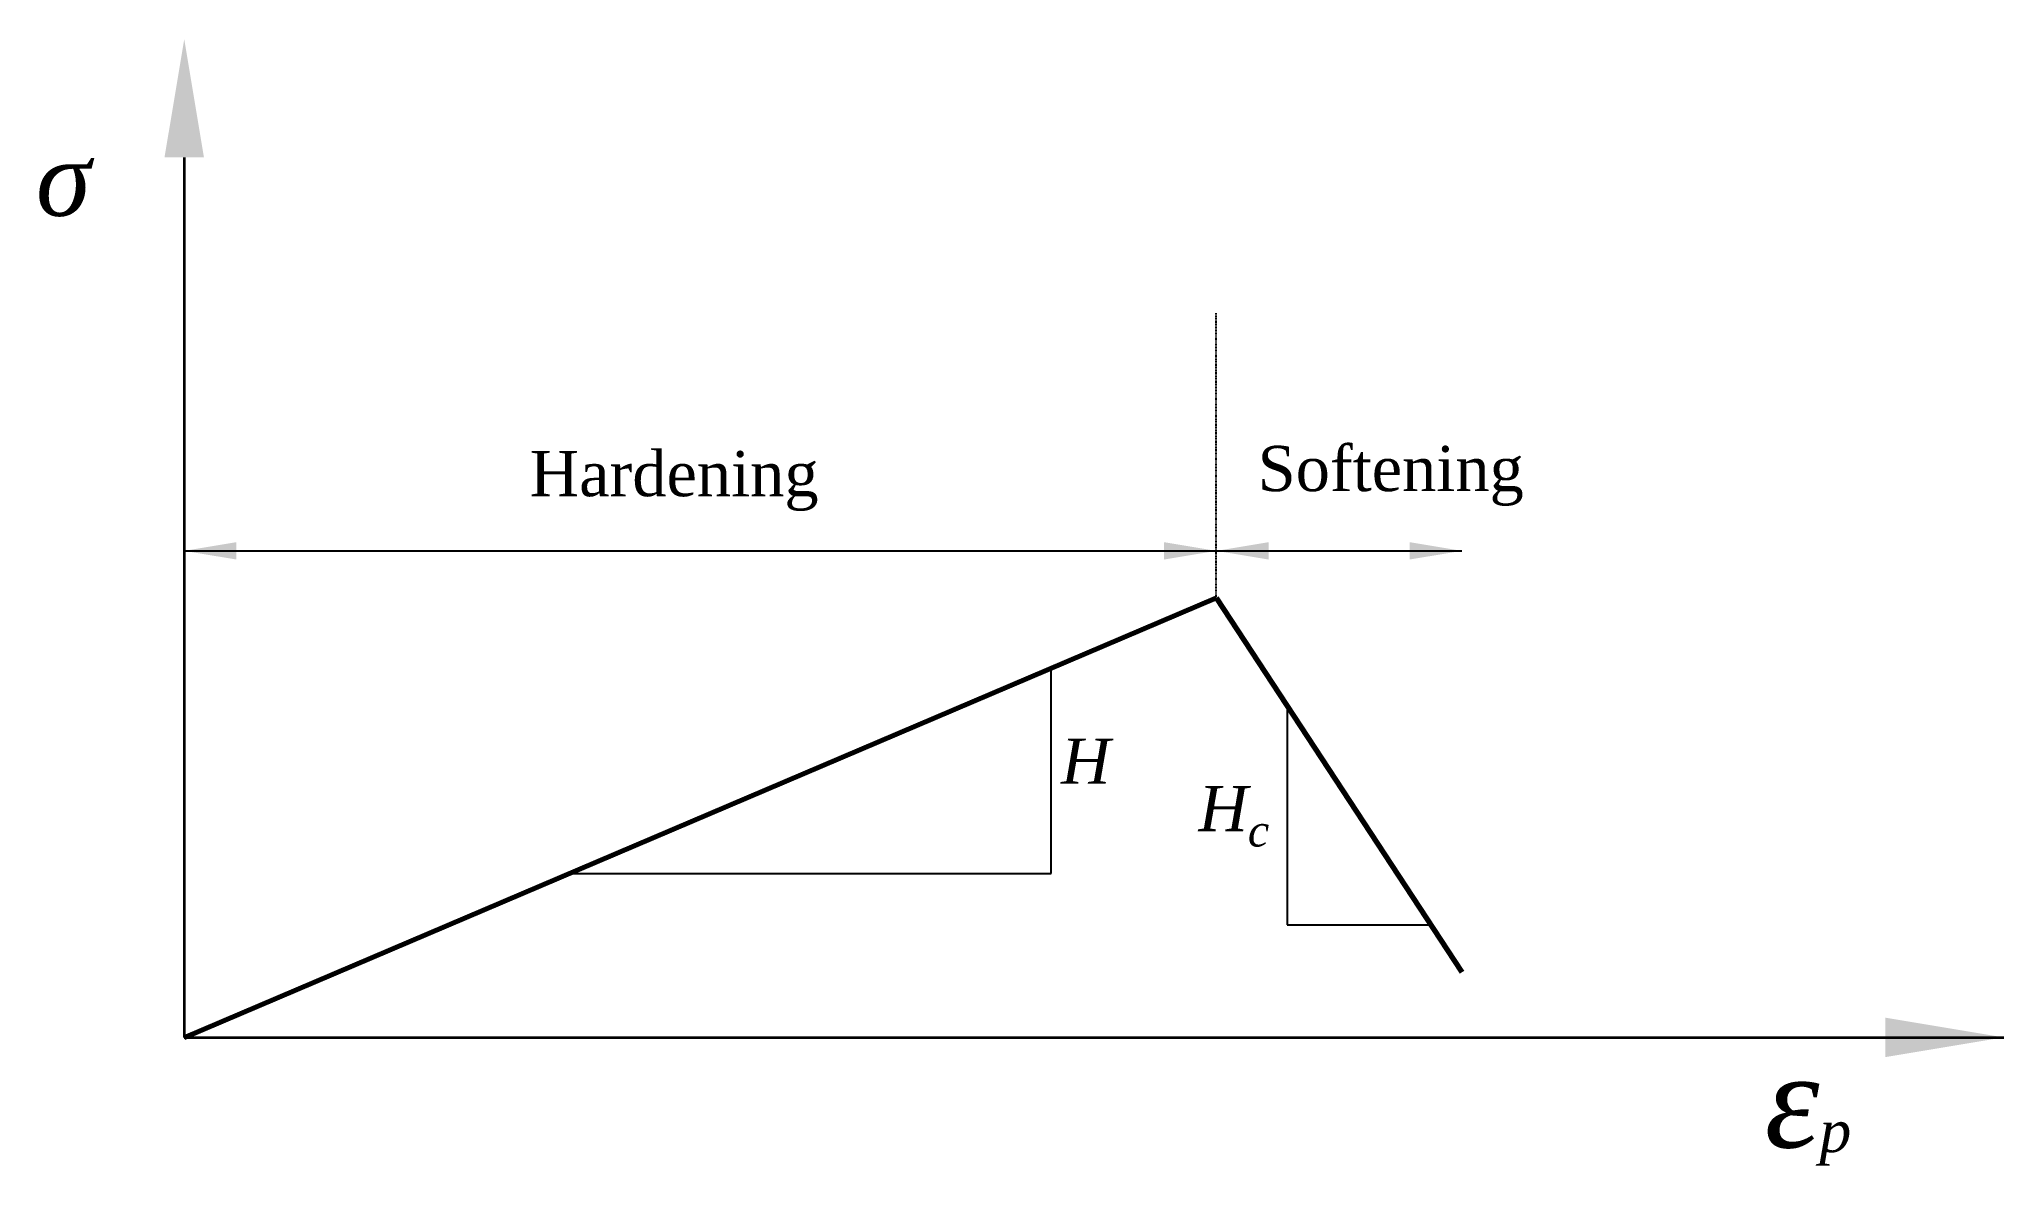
# Model space of a CAD drawing. Header units: inches. Extents: x -1038 to 587, y -1 to 567.
# Drawn here: x -400.1 to -53.3, y 349.5 to 548.5 of the extents above; entities that cross this region are included whole.
import ezdxf

# ---------------------------------------------------------------- set-up
doc = ezdxf.new("R2010")
doc.units = ezdxf.units.IN
doc.header["$MEASUREMENT"] = 0
doc.linetypes.add('DOT2', pattern=[0.125, 0, -0.125])
doc.styles.get("Standard").update_dxf_attribs({"font": 'timesi.ttf', "height": 0.5})

msp = doc.modelspace()

# ---------------------------------------------------------------- texts
at = {"attachment_point": 1}
for s, width, gutter_width, insert, char_height in [('{\\fTimes New Roman|b0|i1|c0|p18;\\H1.08333x;σ}', 1417.8507, 96, (-400.73, 530.35), 12), ('{\\fTimes New Roman|b0|i0|c0|p18;Hardening}', 121.4304, 41.06, (-313.55, 475.81), 8), ('{\\fTimes New Roman|b0|i0|c0|p18;Softening}', 121.4304, 41.06, (-185.02, 476.71), 8), ('{\\fTimes New Roman|b0|i1|c0|p18;H}', 173.4719, 58.66, (-219.74, 425), 8), ('\\A1;{\\fTimes New Roman|b0|i1|c0|p18;H\\H0.7x;\\S^ c;}', 173.4719, 58.66, (-195.47, 416.63), 8), ('\\A1;{\\fTimes New Roman|b0|i1|c0|p18;\\H1.08333x;ε\\H0.4577x;\\S^ p;}', 1417.8507, 96, (-95.5, 368.99), 15)]:
    msp.add_mtext_dynamic_manual_height_columns(s, width=width, gutter_width=gutter_width, heights=[0], dxfattribs=dict(at, insert=insert, char_height=char_height))

# ---------------------------------------------------------------- linework, layer by layer
at = {"lineweight": 35}
for p, q in [((-374.55, 527.65), (-374.55, 372.2)), ((-374.55, 372.2), (-53.29, 372.2))]:
    msp.add_line(p, q, dxfattribs=at)
at = {"linetype": 'DOT2', "ltscale": 0.2}
msp.add_line((-192.32, 449.83), (-192.32, 500.23), dxfattribs=at)
for p, q in [((-374.55, 467.94), (-374.55, 457.97)), ((-374.55, 458.15), (-192.32, 458.15)), ((-192.32, 458.15), (-148.98, 458.15)), ((-221.48, 401.15), (-221.48, 437.4)), ((-179.81, 430.76), (-179.81, 392.06)), ((-306.59, 401.15), (-221.48, 401.15)), ((-179.81, 392.06), (-154.45, 392.06))]:
    msp.add_line(p, q)
at = {"lineweight": 70}
for p, q in [((-374.55, 372.2), (-192.32, 449.83)), ((-192.32, 449.83), (-148.98, 383.73))]:
    msp.add_line(p, q, dxfattribs=at)
for points in [[(-378.04, 527.65), (-374.55, 548.53), (-371.07, 527.65)], [(-365.33, 459.69), (-374.55, 458.15), (-365.33, 456.62)], [(-201.54, 459.69), (-192.32, 458.15), (-201.54, 456.62)], [(-183.09, 459.69), (-192.32, 458.15), (-183.09, 456.62)], [(-158.21, 459.69), (-148.98, 458.15), (-158.21, 456.62)], [(-74.17, 375.68), (-53.29, 372.2), (-74.17, 368.72)]]:
    msp.add_solid(points)

msp.set_redraw_order([(e.dxf.handle, doc.entitydb.next_handle()) for e in msp.query("TEXT MTEXT ATTDEF DIMENSION ARC_DIMENSION")])  # texts and dimensions are drawn at this point

doc.saveas('drawing.dxf')
